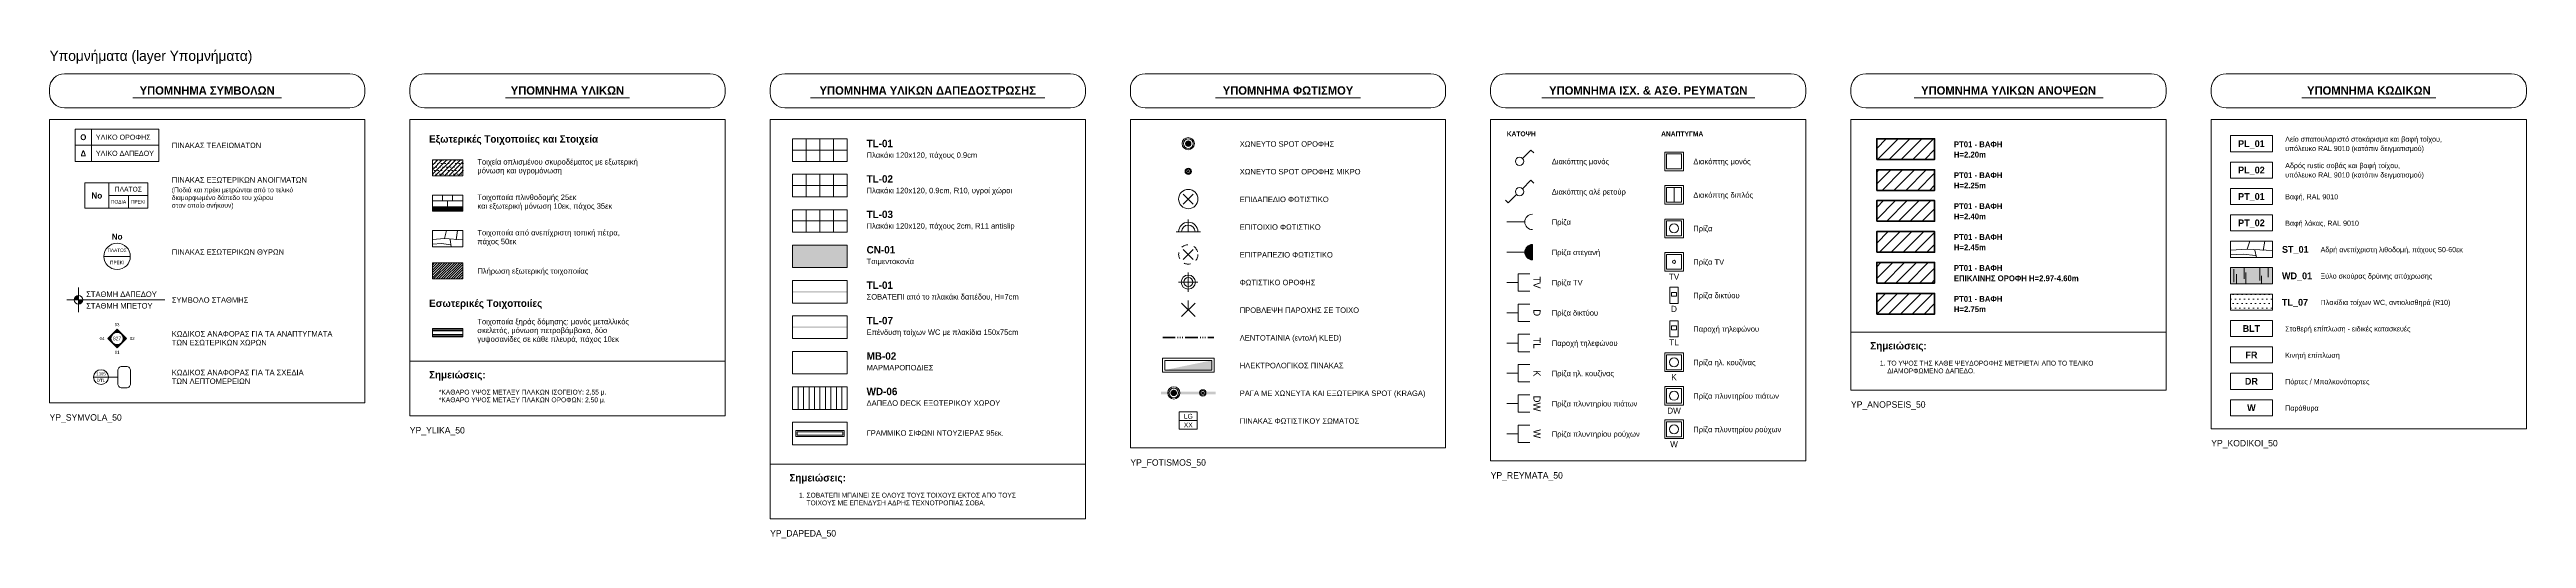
# Model space of a CAD drawing. Extents: x 0 to 269, y -106 to 0.
# Drawn here: x 46.35 to 84.85, y -19.18 to -11.6 of the extents above; entities that cross this region are included whole.
import ezdxf
from ezdxf.enums import TextEntityAlignment as Align

# ---------------------------------------------------------------- set-up
doc = ezdxf.new("R2010")
doc.units = 0
doc.linetypes.add('KIT_DASH', pattern=[0.15, 0.1, -0.05])
doc.layers.add('KIT-Οδηγίες', color=140, linetype='Continuous', plot=False)
doc.layers.add('Υπομνήματα', color=61, linetype='Continuous', lineweight=18)
doc.styles.add('KIT', font='Commissioner-Regular.ttf')
doc.styles.add('KIT-B', font='Commissioner-Bold.ttf')

# ---------------------------------------------------------------- blocks, each defined once
blk = doc.blocks.new('YP_SYMVOLA_50')
for points in [[(0.45, -3.51), (0.45, -3.445, 0.4142136), (0.385, -3.51)], [(0.45, -3.51), (0.45, -3.575, 0.4142136), (0.515, -3.51)]]:
    blk.add_hatch(color=256).paths.add_polyline_path(points)
h = blk.add_hatch(color=256)
h.paths.add_polyline_path([(1.195, -4.11), (1.05, -3.965), (0.905, -4.11), (1.05, -4.255)])
h.paths.add_polyline_path([(0.955, -4.11, 1), (1.145, -4.11, 1)], flags=16)
for p, q in [((1.2963, -0.3744), (3.6037, -0.3744)), ((0.4, -1.11), (1.7, -1.11)), ((0.65, -1.36), (0.65, -0.86)), ((0.92, -2.085), (0.92, -1.695)), ((0.92, -1.89), (1.53, -1.89)), ((1.225, -2.085), (1.225, -1.89)), ((0.845, -2.835), (1.255, -2.835)), ((0.45, -3.7), (0.45, -3.32)), ((0.27, -3.51), (1.7929, -3.51)), ((0.685, -4.71), (0.915, -4.71)), ((0.915, -4.71), (1.06, -4.71))]:
    blk.add_line(p, q)
for points in [[(0.23, -0.53), (4.67, -0.53, 0.4142136), (4.9, -0.3), (4.9, -0.23, 0.4142136), (4.67, 0), (0.23, 0, 0.4142136), (0, -0.23), (0, -0.3, 0.4142136)], [(1.125, -4.875), (1.195, -4.875, 0.4142136), (1.26, -4.81), (1.26, -4.61, 0.4142136), (1.195, -4.545), (1.125, -4.545, 0.4142136), (1.06, -4.61), (1.06, -4.81, 0.4142136)]]:
    blk.add_lwpolyline(points, format="xyb", close=True)
for points in [[(0, -5.11), (4.9, -5.11), (4.9, -0.71), (0, -0.71)], [(0.4, -1.36), (1.7, -1.36), (1.7, -0.86), (0.4, -0.86)], [(0.55, -2.085), (1.53, -2.085), (1.53, -1.695), (0.55, -1.695)], [(1.195, -4.11), (1.05, -3.965), (0.905, -4.11), (1.05, -4.255)]]:
    blk.add_lwpolyline(points, close=True)
for centre, radius in [((1.05, -2.835), 0.205), ((0.45, -3.51), 0.065), ((1.05, -4.11), 0.095), ((0.8, -4.71), 0.115)]:
    blk.add_circle(centre, radius)
at = {"style": 'KIT-B'}
for s, height, p in [('ΥΠΟΜΝΗΜΑ ΣΥΜΒΟΛΩΝ', 0.13, (2.45, -0.325)), ('No', 0.095, (1.05, -2.575))]:
    blk.add_text(s, height=height, dxfattribs=at).set_placement(p, align=Align.CENTER)
for s, height, style, p in [('Ο', 0.09, 'KIT-B', (0.525, -0.985)), ('Δ', 0.09, 'KIT-B', (0.525, -1.235)), ('No', 0.095, 'KIT-B', (0.735, -1.89)), ('ΠΛΑΤΟΣ', 0.075, 'KIT', (1.225, -1.7925)), ('ΠΟΔΙΑ', 0.055, 'KIT', (1.0725, -1.9875)), ('ΠΡΕΚΙ', 0.055, 'KIT', (1.3775, -1.9875)), ('ΠΛΑΤΟΣ', 0.0525, 'KIT', (1.05, -2.74)), ('ΠΡΕΚΙ', 0.0525, 'KIT', (1.05, -2.93)), ('04', 0.0475, 'KIT', (0.815, -4.11)), ('827', 0.055, 'KIT', (1.05, -4.11)), ('03', 0.0475, 'KIT', (1.05, -3.895)), ('02', 0.0475, 'KIT', (1.285, -4.11)), ('01', 0.0475, 'KIT', (1.05, -4.325)), ('1305', 0.0475, 'KIT', (0.8, -4.66)), ('DTL', 0.0475, 'KIT', (0.8, -4.76))]:
    blk.add_text(s, height=height, dxfattribs=dict(style=style)).set_placement(p, align=Align.MIDDLE_CENTER)
at = {"style": 'KIT'}
for s, p in [('ΥΛΙΚΟ ΟΡΟΦΗΣ', (0.72, -0.985)), ('ΥΛΙΚΟ ΔΑΠΕΔΟΥ', (0.72, -1.235))]:
    blk.add_text(s, height=0.08, dxfattribs=at).set_placement(p, align=Align.MIDDLE_LEFT)
for s, height, p in [('ΠΙΝΑΚΑΣ ΤΕΛΕΙΩΜΑΤΩΝ', 0.085, (1.9, -1.155)), ('διαμορφωμένο δάπεδο του χώρου', 0.075, (1.9, -1.96)), ('(Ποδιά και πρέκι μετρώνται από το τελικό', 0.075, (1.9, -1.84)), ('ΠΙΝΑΚΑΣ ΕΞΩΤΕΡΙΚΩΝ ΑΝΟΙΓΜΑΤΩΝ', 0.085, (1.9, -1.69)), ('στον οποίο ανήκουν)', 0.075, (1.9, -2.08)), ('ΠΙΝΑΚΑΣ ΕΣΩΤΕΡΙΚΩΝ ΘΥΡΩΝ', 0.085, (1.9, -2.81)), ('ΣΤΑΘΜΗ ΔΑΠΕΔΟΥ', 0.085, (0.57, -3.465)), ('ΣΤΑΘΜΗ ΜΠΕΤΟΥ', 0.085, (0.57, -3.645)), ('ΣΥΜΒΟΛΟ ΣΤΑΘΜΗΣ', 0.085, (1.9, -3.555)), ('ΤΩΝ ΕΣΩΤΕΡΙΚΩΝ ΧΩΡΩΝ', 0.085, (1.9, -4.216)), ('ΚΩΔΙΚΟΣ ΑΝΑΦΟΡΑΣ ΓΙΑ ΤΑ ΑΝΑΠΤΥΓΜΑΤΑ', 0.085, (1.9, -4.08)), ('ΚΩΔΙΚΟΣ ΑΝΑΦΟΡΑΣ ΓΙΑ ΤΑ ΣΧΕΔΙΑ', 0.085, (1.9, -4.68)), ('ΤΩΝ ΛΕΠΤΟΜΕΡΕΙΩΝ', 0.085, (1.9, -4.816))]:
    blk.add_text(s, height=height, dxfattribs=at).set_placement(p)
blk = doc.blocks.new('YP_YLIKA_50')
h = blk.add_hatch()
h.set_pattern_fill('ANSI31', color=252, scale=0.015748)
h.paths.add_polyline_path([(0.35, -1.585), (0.825, -1.585), (0.825, -1.335), (0.35, -1.335)])
h = blk.add_hatch()
h.set_pattern_fill('DOTS', color=252, scale=0.034646)
h.paths.add_polyline_path([(0.35, -1.585), (0.825, -1.585), (0.825, -1.335), (0.35, -1.335)])
at = {"true_color": 0xf8f6b0}
blk.add_hatch(color=256, dxfattribs=at).paths.add_polyline_path([(0.35, -2.135), (0.825, -2.135), (0.825, -2.065), (0.35, -2.065)])
h = blk.add_hatch()
h.set_pattern_fill('ANSI37', color=252, scale=0.0125984)
h.paths.add_polyline_path([(0.35, -2.135), (0.825, -2.135), (0.825, -2.065), (0.35, -2.065)])
h = blk.add_hatch()
h.set_pattern_fill('ANSI31', color=252, scale=0.0086614)
h.paths.add_polyline_path([(0.35, -3.185), (0.825, -3.185), (0.825, -2.935), (0.35, -2.935)])
for p, q in [((1.4863, -0.3744), (3.4137, -0.3744)), ((0.35, -2.065), (0.825, -2.065)), ((0, -4.46), (4.9, -4.46))]:
    blk.add_line(p, q)
at = {"color": 252}
for p, q in [((0.5068, -1.975), (0.5068, -1.885)), ((0.6635, -1.975), (0.6635, -1.885)), ((0.35, -1.975), (0.825, -1.975)), ((0.5875, -2.065), (0.5875, -1.975)), ((0.35, -3.9732), (0.825, -3.9732)), ((0.35, -3.9914), (0.825, -3.9914)), ((0.35, -4.0486), (0.825, -4.0486)), ((0.35, -4.0668), (0.825, -4.0668))]:
    blk.add_line(p, q, dxfattribs=at)
blk.add_lwpolyline([(0.23, -0.53), (4.67, -0.53, 0.4142136), (4.9, -0.3), (4.9, -0.23, 0.4142136), (4.67, 0), (0.23, 0, 0.4142136), (0, -0.23), (0, -0.3, 0.4142136)], format="xyb", close=True)
for points in [[(0, -5.31), (4.9, -5.31), (4.9, -0.71), (0, -0.71)], [(0.35, -1.585), (0.825, -1.585), (0.825, -1.335), (0.35, -1.335)], [(0.35, -2.135), (0.825, -2.135), (0.825, -1.885), (0.35, -1.885)], [(0.35, -2.685), (0.825, -2.685), (0.825, -2.435), (0.35, -2.435)], [(0.35, -3.185), (0.825, -3.185), (0.825, -2.935), (0.35, -2.935)], [(0.35, -4.085), (0.825, -4.085), (0.825, -3.955), (0.35, -3.955)]]:
    blk.add_lwpolyline(points, close=True)
for points in [[(0.35, -2.5725), (0.54, -2.56), (0.825, -2.58)], [(0.35, -2.645), (0.4925, -2.635), (0.635, -2.655)], [(0.54, -2.56), (0.5685, -2.435)], [(0.6445, -2.685), (0.6255, -2.575)], [(0.7205, -2.5775), (0.7395, -2.435)]]:
    blk.add_lwpolyline(points, dxfattribs=at)
at = {"style": 'KIT-B'}
blk.add_text('ΥΠΟΜΝΗΜΑ ΥΛΙΚΩΝ', height=0.13, dxfattribs=at).set_placement((2.45, -0.325), align=Align.CENTER)
for s, height, style, p in [('Εξωτερικές Τοιχοποιίες και Στοιχεία', 0.115, 'KIT-B', (0.3, -1.07)), ('Τοιχεία οπλισμένου σκυροδέματος με εξωτερική', 0.085, 'KIT', (1.05, -1.41)), ('μόνωση και υγρομόνωση', 0.085, 'KIT', (1.05, -1.546)), ('Τοιχοποιία πλινθοδομής 25εκ', 0.085, 'KIT', (1.05, -1.96)), ('και εξωτερική μόνωση 10εκ, πάχος 35εκ', 0.085, 'KIT', (1.05, -2.096)), ('Τοιχοποιία από ανεπίχριστη τοπική πέτρα,', 0.085, 'KIT', (1.05, -2.51)), ('πάχος 50εκ', 0.085, 'KIT', (1.05, -2.646)), ('Πλήρωση εξωτερικής τοιχοποιίας', 0.085, 'KIT', (1.05, -3.105)), ('Εσωτερικές Τοιχοποιίες', 0.115, 'KIT-B', (0.3, -3.62)), ('Τοιχοποιία ξηράς δόμησης: μονός μεταλλικός', 0.085, 'KIT', (1.05, -3.89)), ('γυψοσανίδες σε κάθε πλευρά, πάχος 10εκ', 0.085, 'KIT', (1.05, -4.162)), ('σκελετός, μόνωση πετροβάμβακα, δύο', 0.085, 'KIT', (1.05, -4.026)), ('Σημειώσεις:', 0.115, 'KIT-B', (0.3, -4.73)), ('*ΚΑΘΑΡΟ ΥΨΟΣ ΜΕΤΑΞΥ ΠΛΑΚΩΝ ΙΣΟΓΕΙΟΥ: 2,55 μ.', 0.075, 'KIT', (0.45, -4.98)), ('*ΚΑΘΑΡΟ ΥΨΟΣ ΜΕΤΑΞΥ ΠΛΑΚΩΝ ΟΡΟΦΩΝ: 2,50 μ.', 0.075, 'KIT', (0.45, -5.1))]:
    blk.add_text(s, height=height, dxfattribs=dict(style=style)).set_placement(p)
blk = doc.blocks.new('YP_DAPEDA_50')
at = {"true_color": 0xc8c8cb}
blk.add_hatch(color=256, dxfattribs=at).paths.add_polyline_path([(0.35, -3.01), (1.2, -3.01), (1.2, -2.66), (0.35, -2.66)])
at = {"true_color": 0xff7f00}
blk.add_hatch(color=256, dxfattribs=at).paths.add_polyline_path([(0.35, -3.3975), (1.2, -3.3975), (1.2, -3.3725), (0.35, -3.3725)])
at = {"true_color": 0xffbf00}
blk.add_hatch(color=256, dxfattribs=at).paths.add_polyline_path([(0.35, -3.9475), (1.2, -3.9475), (1.2, -3.9225), (0.35, -3.9225)])
for p, q in [((0.63, -0.3744), (4.27, -0.3744)), ((0, -6.06), (4.9, -6.06))]:
    blk.add_line(p, q)
at = {"color": 252}
for p, q in [((0.5625, -1.36), (0.5625, -1.01)), ((0.775, -1.36), (0.775, -1.01)), ((0.9875, -1.36), (0.9875, -1.01)), ((0.35, -1.185), (1.2, -1.185)), ((0.35, -1.735), (1.2, -1.735)), ((0.5625, -1.91), (0.5625, -1.56)), ((0.775, -1.91), (0.775, -1.56)), ((0.9875, -1.91), (0.9875, -1.56)), ((0.35, -2.285), (1.2, -2.285)), ((0.5625, -2.46), (0.5625, -2.11)), ((0.775, -2.46), (0.775, -2.11)), ((0.9875, -2.46), (0.9875, -2.11)), ((0.435, -5.21), (0.435, -4.86)), ((0.52, -5.21), (0.52, -4.86)), ((0.605, -5.21), (0.605, -4.86)), ((0.69, -5.21), (0.69, -4.86)), ((0.775, -5.21), (0.775, -4.86)), ((0.86, -5.21), (0.86, -4.86)), ((0.945, -5.21), (0.945, -4.86)), ((1.03, -5.21), (1.03, -4.86)), ((1.115, -5.21), (1.115, -4.86))]:
    blk.add_line(p, q, dxfattribs=at)
blk.add_lwpolyline([(0.23, -0.53), (4.67, -0.53, 0.4142136), (4.9, -0.3), (4.9, -0.23, 0.4142136), (4.67, 0), (0.23, 0, 0.4142136), (0, -0.23), (0, -0.3, 0.4142136)], format="xyb", close=True)
for points in [[(0, -6.91), (4.9, -6.91), (4.9, -0.71), (0, -0.71)], [(0.35, -1.36), (1.2, -1.36), (1.2, -1.01), (0.35, -1.01)], [(0.35, -1.91), (1.2, -1.91), (1.2, -1.56), (0.35, -1.56)], [(0.35, -2.46), (1.2, -2.46), (1.2, -2.11), (0.35, -2.11)], [(0.35, -3.01), (1.2, -3.01), (1.2, -2.66), (0.35, -2.66)], [(0.35, -3.56), (1.2, -3.56), (1.2, -3.21), (0.35, -3.21)], [(0.35, -4.11), (1.2, -4.11), (1.2, -3.76), (0.35, -3.76)], [(0.35, -4.66), (1.2, -4.66), (1.2, -4.31), (0.35, -4.31)], [(0.35, -5.21), (1.2, -5.21), (1.2, -4.86), (0.35, -4.86)], [(0.35, -5.76), (1.2, -5.76), (1.2, -5.41), (0.35, -5.41)]]:
    blk.add_lwpolyline(points, close=True)
for points in [[(0.4, -5.63), (1.15, -5.63), (1.15, -5.54), (0.4, -5.54)], [(0.42, -5.61), (1.13, -5.61), (1.13, -5.56), (0.42, -5.56)]]:
    blk.add_lwpolyline(points, close=True, dxfattribs=at)
at = {"style": 'KIT-B'}
blk.add_text('ΥΠΟΜΝΗΜΑ ΥΛΙΚΩΝ ΔΑΠΕΔΟΣΤΡΩΣΗΣ', height=0.13, dxfattribs=at).set_placement((2.45, -0.325), align=Align.CENTER)
for s, height, style, p in [('TL-01', 0.115, 'KIT-B', (1.5, -1.14)), ('Πλακάκι 120x120, πάχους 0.9cm', 0.085, 'KIT', (1.5, -1.305)), ('TL-02', 0.115, 'KIT-B', (1.5, -1.69)), ('Πλακάκι 120x120, 0.9cm, R10, υγροί χώροι', 0.085, 'KIT', (1.5, -1.855)), ('TL-03', 0.115, 'KIT-B', (1.5, -2.24)), ('CN-01', 0.115, 'KIT-B', (1.5, -2.79)), ('Πλακάκι 120x120, πάχους 2cm, R11 antislip', 0.085, 'KIT', (1.5, -2.405)), ('Τσιμεντοκονία', 0.085, 'KIT', (1.5, -2.955)), ('TL-01', 0.115, 'KIT-B', (1.5, -3.34)), ('ΣΟΒΑΤΕΠΙ από το πλακάκι δαπέδου, H=7cm', 0.085, 'KIT', (1.5, -3.505)), ('TL-07', 0.115, 'KIT-B', (1.5, -3.89)), ('Επένδυση τοίχων WC με πλακίδια 150x75cm', 0.085, 'KIT', (1.5, -4.055)), ('ΜΑΡΜΑΡΟΠΟΔΙΕΣ', 0.085, 'KIT', (1.5, -4.605)), ('MB-02', 0.115, 'KIT-B', (1.5, -4.44)), ('WD-06', 0.115, 'KIT-B', (1.5, -4.99)), ('ΔΑΠΕΔΟ DECK ΕΞΩΤΕΡΙΚΟΥ ΧΩΡΟΥ', 0.085, 'KIT', (1.5, -5.155)), ('ΓΡΑΜΜΙΚΟ ΣΙΦΩΝΙ ΝΤΟΥΖΙΕΡΑΣ 95εκ.', 0.085, 'KIT', (1.5, -5.62)), ('Σημειώσεις:', 0.115, 'KIT-B', (0.3, -6.33)), ('1. ΣΟΒΑΤΕΠΙ ΜΠΑΙΝΕΙ ΣΕ ΟΛΟΥΣ ΤΟΥΣ ΤΟΙΧΟΥΣ ΕΚΤΟΣ ΑΠΟ ΤΟΥΣ', 0.075, 'KIT', (0.45, -6.58)), ('    ΤΟΙΧΟΥΣ ΜΕ ΕΠΕΝΔΥΣΗ ΑΔΡΗΣ ΤΕΧΝΟΤΡΟΠΙΑΣ ΣΟΒΑ.', 0.075, 'KIT', (0.45, -6.7))]:
    blk.add_text(s, height=height, dxfattribs=dict(style=style)).set_placement(p)
blk = doc.blocks.new('YP_FOTISMOS_50')
for points in [[(0.85, -1.085, 1), (0.95, -1.085, 1)], [(0.879, -1.515, 1), (0.921, -1.515, 1)], [(0.5, -4.11), (0.7, -4.11), (0.7, -4.08), (0.5, -4.08)], [(0.85, -4.11), (1.05, -4.11), (1.05, -4.08), (0.85, -4.08)], [(1.2, -4.11), (1.3, -4.11), (1.3, -4.08), (1.2, -4.08)], [(0.535, -4.6), (1.265, -4.6), (1.265, -4.45)], [(0.475, -4.975), (1.325, -4.975), (1.325, -4.935), (0.475, -4.935)], [(0.625, -4.955, 1), (0.725, -4.955, 1)], [(1.104, -4.955, 1), (1.146, -4.955, 1)]]:
    blk.add_hatch(color=1).paths.add_polyline_path(points)
blk.add_line((1.3217, -0.3744), (3.5783, -0.3744))
at = {"color": 1}
for p, q in [((0.822, -2.023), (0.978, -1.867)), ((0.822, -1.867), (0.978, -2.023)), ((0.9, -2.455), (0.9, -2.26)), ((0.71, -2.455), (1.09, -2.455)), ((0.822, -2.883), (0.978, -2.727)), ((0.822, -2.727), (0.978, -2.883)), ((0.75, -3.235), (1.05, -3.235)), ((0.9, -3.385), (0.9, -3.085)), ((0.795, -3.77), (1.005, -3.56)), ((0.795, -3.56), (1.005, -3.77)), ((0.9, -3.665), (0.9, -3.52)), ((0.76, -5.385), (1.04, -5.385))]:
    blk.add_line(p, q, dxfattribs=at)
at = {"color": 1, "lineweight": 9}
for p, q in [((0.7375, -4.1055), (0.7375, -4.0845)), ((0.775, -4.1055), (0.775, -4.0845)), ((0.8125, -4.1055), (0.8125, -4.0845)), ((1.0875, -4.1055), (1.0875, -4.0845)), ((1.125, -4.1055), (1.125, -4.0845)), ((1.1625, -4.1055), (1.1625, -4.0845))]:
    blk.add_line(p, q, dxfattribs=at)
blk.add_lwpolyline([(0.23, -0.53), (4.67, -0.53, 0.4142136), (4.9, -0.3), (4.9, -0.23, 0.4142136), (4.67, 0), (0.23, 0, 0.4142136), (0, -0.23), (0, -0.3, 0.4142136)], format="xyb", close=True)
blk.add_lwpolyline([(0, -5.81), (4.9, -5.81), (4.9, -0.71), (0, -0.71)], close=True)
at = {"color": 1}
for points in [[(0.5, -4.635), (1.3, -4.635), (1.3, -4.415), (0.5, -4.415)], [(0.535, -4.6), (1.265, -4.6), (1.265, -4.45), (0.535, -4.45)], [(0.76, -5.52), (1.04, -5.52), (1.04, -5.25), (0.76, -5.25)]]:
    blk.add_lwpolyline(points, close=True, dxfattribs=at)
for centre, radius in [((0.9, -1.085), 0.095), ((0.9, -1.085), 0.075), ((0.9, -1.515), 0.05), ((0.9, -1.515), 0.035), ((0.9, -1.945), 0.15), ((0.9, -3.235), 0.11), ((0.9, -3.235), 0.07), ((0.675, -4.955), 0.095), ((0.675, -4.955), 0.075), ((1.125, -4.955), 0.05), ((1.125, -4.955), 0.035)]:
    blk.add_circle(centre, radius, dxfattribs=at)
at = {"color": 1, "linetype": 'KIT_DASH', "ltscale": 0.6}
blk.add_circle((0.9, -2.805), 0.15, dxfattribs=at)
at = {"color": 1}
for radius in [0.15, 0.105]:
    blk.add_arc((0.9, -2.455), radius, 0, 180, dxfattribs=at)
at = {"style": 'KIT-B'}
blk.add_text('ΥΠΟΜΝΗΜΑ ΦΩΤΙΣΜΟΥ', height=0.13, dxfattribs=at).set_placement((2.45, -0.325), align=Align.CENTER)
at = {"style": 'KIT'}
for s, p in [('ΧΩΝΕΥΤΟ SPOT ΟΡΟΦΗΣ', (1.7, -1.1325)), ('ΧΩΝΕΥΤΟ SPOT ΟΡΟΦΗΣ ΜΙΚΡΟ', (1.7, -1.5625)), ('ΕΠΙΔΑΠΕΔΙΟ ΦΩΤΙΣΤΙΚΟ', (1.7, -1.9925)), ('ΕΠΙΤΟΙΧΙΟ ΦΩΤΙΣΤΙΚΟ', (1.7, -2.4225)), ('ΕΠΙΤΡΑΠΕΖΙΟ ΦΩΤΙΣΤΙΚΟ', (1.7, -2.8525)), ('ΦΩΤΙΣΤΙΚΟ ΟΡΟΦΗΣ', (1.7, -3.2825)), ('ΠΡΟΒΛΕΨΗ ΠΑΡΟΧΗΣ ΣΕ ΤΟΙΧΟ', (1.7, -3.7125)), ('ΛΕΝΤΟΤΑΙΝΙΑ (εντολή KLED)', (1.7, -4.1425)), ('ΗΛΕΚΤΡΟΛΟΓΙΚΟΣ ΠΙΝΑΚΑΣ', (1.7, -4.5725)), ('ΡΑΓΑ ΜΕ ΧΩΝΕΥΤΑ ΚΑΙ ΕΞΩΤΕΡΙΚΑ SPOT (KRAGA)', (1.7, -5.0025)), ('ΠΙΝΑΚΑΣ ΦΩΤΙΣΤΙΚΟΥ ΣΩΜΑΤΟΣ', (1.7, -5.4325))]:
    blk.add_text(s, height=0.085, dxfattribs=at).set_placement(p)
at = {"color": 1, "style": 'KIT'}
for s, p in [('LG', (0.9, -5.3175)), ('XX', (0.9, -5.4525))]:
    blk.add_text(s, height=0.075, dxfattribs=at).set_placement(p, align=Align.MIDDLE_CENTER)
blk = doc.blocks.new('YP_REYMATA_50')
blk.add_hatch(color=1).paths.add_polyline_path([(0.65, -2.77), (0.65, -2.65, 1), (0.65, -2.89)])
blk.add_line((0.795, -0.374), (4.105, -0.374))
at = {"color": 1}
for p, q in [((0.496, -1.314), (0.626, -1.184)), ((0.626, -1.184), (0.671, -1.229)), ((0.404, -1.876), (0.274, -2.006)), ((0.496, -1.784), (0.626, -1.654)), ((0.626, -1.654), (0.671, -1.699)), ((2.85, -1.995), (2.85, -1.765)), ((0.274, -2.006), (0.229, -1.961)), ((0.25, -2.3), (0.53, -2.3)), ((0.65, -2.89), (0.65, -2.65)), ((0.25, -2.77), (0.53, -2.77)), ((0.25, -3.24), (0.43, -3.24)), ((0.25, -3.71), (0.43, -3.71)), ((0.25, -4.18), (0.43, -4.18)), ((0.25, -4.65), (0.43, -4.65)), ((0.25, -5.12), (0.43, -5.12)), ((0.25, -5.59), (0.43, -5.59))]:
    blk.add_line(p, q, dxfattribs=at)
blk.add_lwpolyline([(0.23, -0.53), (4.67, -0.53, 0.414214), (4.9, -0.3), (4.9, -0.23, 0.414214), (4.67, 0), (0.23, 0, 0.414214), (0, -0.23), (0, -0.3, 0.414214)], format="xyb", close=True)
blk.add_lwpolyline([(0, -6.01), (4.9, -6.01), (4.9, -0.71), (0, -0.71)], close=True)
for points in [[(2.705, -1.505), (2.995, -1.505), (2.995, -1.215), (2.705, -1.215)], [(2.735, -1.475), (2.965, -1.475), (2.965, -1.245), (2.735, -1.245)], [(2.705, -2.025), (2.995, -2.025), (2.995, -1.735), (2.705, -1.735)], [(2.735, -1.995), (2.965, -1.995), (2.965, -1.765), (2.735, -1.765)], [(2.705, -2.545), (2.995, -2.545), (2.995, -2.255), (2.705, -2.255)], [(2.735, -2.515), (2.965, -2.515), (2.965, -2.285), (2.735, -2.285)], [(2.705, -3.065), (2.995, -3.065), (2.995, -2.775), (2.705, -2.775)], [(2.735, -3.035), (2.965, -3.035), (2.965, -2.805), (2.735, -2.805)], [(2.785, -3.565), (2.915, -3.565), (2.915, -3.315), (2.785, -3.315)], [(2.81, -3.455), (2.89, -3.455), (2.89, -3.395), (2.81, -3.395)], [(2.785, -4.085), (2.915, -4.085), (2.915, -3.835), (2.785, -3.835)], [(2.81, -3.975), (2.89, -3.975), (2.89, -3.915), (2.81, -3.915)], [(2.705, -4.625), (2.995, -4.625), (2.995, -4.335), (2.705, -4.335)], [(2.735, -4.595), (2.965, -4.595), (2.965, -4.365), (2.735, -4.365)], [(2.705, -5.145), (2.995, -5.145), (2.995, -4.855), (2.705, -4.855)], [(2.735, -5.115), (2.965, -5.115), (2.965, -4.885), (2.735, -4.885)], [(2.705, -5.665), (2.995, -5.665), (2.995, -5.375), (2.705, -5.375)], [(2.735, -5.635), (2.965, -5.635), (2.965, -5.405), (2.735, -5.405)]]:
    blk.add_lwpolyline(points, close=True, dxfattribs=at)
for points in [[(0.61, -3.105), (0.43, -3.105), (0.43, -3.375), (0.61, -3.375)], [(0.61, -3.575), (0.43, -3.575), (0.43, -3.845), (0.61, -3.845)], [(0.61, -4.045), (0.43, -4.045), (0.43, -4.315), (0.61, -4.315)], [(0.61, -4.515), (0.43, -4.515), (0.43, -4.785), (0.61, -4.785)], [(0.61, -4.985), (0.43, -4.985), (0.43, -5.255), (0.61, -5.255)], [(0.61, -5.455), (0.43, -5.455), (0.43, -5.725), (0.61, -5.725)]]:
    blk.add_lwpolyline(points, dxfattribs=at)
for centre, radius in [((0.45, -1.36), 0.065), ((0.45, -1.83), 0.065), ((2.85, -2.4), 0.07), ((2.85, -2.92), 0.025), ((2.85, -4.48), 0.07), ((2.85, -5), 0.07), ((2.85, -5.52), 0.07)]:
    blk.add_circle(centre, radius, dxfattribs=at)
for centre in [(0.65, -2.3), (0.65, -2.77)]:
    blk.add_arc(centre, 0.12, 90, 270, dxfattribs=at)
at = {"style": 'KIT-B'}
blk.add_text('ΥΠΟΜΝΗΜΑ ΙΣΧ. & ΑΣΘ. ΡΕΥΜΑΤΩΝ', height=0.13, dxfattribs=at).set_placement((2.45, -0.325), align=Align.CENTER)
for s, height, style, p in [('ΚΑΤΟΨΗ', 0.075, 'KIT-B', (0.25, -0.97)), ('ΑΝΑΠΤΥΓΜΑ', 0.075, 'KIT-B', (2.65, -0.97)), ('Διακόπτης μονός', 0.085, 'KIT', (0.95, -1.405)), ('Διακόπτης μονός', 0.085, 'KIT', (3.15, -1.405)), ('Διακόπτης αλέ ρετούρ', 0.085, 'KIT', (0.95, -1.875)), ('Διακόπτης διπλός', 0.085, 'KIT', (3.15, -1.925)), ('Πρίζα', 0.085, 'KIT', (0.95, -2.345)), ('Πρίζα', 0.085, 'KIT', (3.15, -2.445)), ('Πρίζα στεγανή', 0.085, 'KIT', (0.95, -2.815)), ('Πρίζα TV', 0.085, 'KIT', (3.15, -2.965)), ('Πρίζα TV', 0.085, 'KIT', (0.95, -3.285)), ('Πρίζα δικτύου', 0.085, 'KIT', (3.15, -3.485)), ('Πρίζα δικτύου', 0.085, 'KIT', (0.95, -3.755)), ('Παροχή τηλεφώνου', 0.085, 'KIT', (0.95, -4.225)), ('Παροχή τηλεφώνου', 0.085, 'KIT', (3.15, -4.005)), ('Πρίζα ηλ. κουζίνας', 0.085, 'KIT', (0.95, -4.695)), ('Πρίζα ηλ. κουζίνας', 0.085, 'KIT', (3.15, -4.525)), ('Πρίζα πλυντηρίου πιάτων', 0.085, 'KIT', (3.15, -5.045)), ('Πρίζα πλυντηρίου πιάτων', 0.085, 'KIT', (0.95, -5.165)), ('Πρίζα πλυντηρίου ρούχων', 0.085, 'KIT', (0.95, -5.635)), ('Πρίζα πλυντηρίου ρούχων', 0.085, 'KIT', (3.15, -5.565))]:
    blk.add_text(s, height=height, dxfattribs=dict(style=style)).set_placement(p)
at = {"color": 1, "style": 'KIT'}
for s, p in [('TV', (0.72, -3.24)), ('D', (0.72, -3.71)), ('TL', (0.72, -4.18)), ('K', (0.72, -4.65)), ('DW', (0.72, -5.12)), ('W', (0.72, -5.59))]:
    blk.add_text(s, height=0.11, rotation=-90, dxfattribs=at).set_placement(p, align=Align.MIDDLE_CENTER)
for s, p in [('TV', (2.85, -3.15)), ('D', (2.85, -3.65)), ('TL', (2.85, -4.17)), ('K', (2.85, -4.71)), ('DW', (2.85, -5.23)), ('W', (2.85, -5.75))]:
    blk.add_text(s, height=0.095, dxfattribs=at).set_placement(p, align=Align.MIDDLE_CENTER)
blk = doc.blocks.new('YP_ANOPSEIS_50')
at = {"true_color": 0x7aafdf}
h = blk.add_hatch(dxfattribs=at)
h.set_pattern_fill('ANSI31', color=256, scale=0.040945)
h.paths.add_polyline_path([(0.4, -1.33), (1.3, -1.33), (1.3, -1.01), (0.4, -1.01)])
at = {"true_color": 0x93278f}
h = blk.add_hatch(dxfattribs=at)
h.set_pattern_fill('ANSI31', color=256, scale=0.040945)
h.paths.add_polyline_path([(0.4, -1.81), (1.3, -1.81), (1.3, -1.49), (0.4, -1.49)])
at = {"true_color": 0xf26722}
h = blk.add_hatch(dxfattribs=at)
h.set_pattern_fill('ANSI31', color=256, scale=0.040945)
h.paths.add_polyline_path([(0.4, -2.29), (1.3, -2.29), (1.3, -1.97), (0.4, -1.97)])
at = {"true_color": 0x0052a3}
h = blk.add_hatch(dxfattribs=at)
h.set_pattern_fill('ANSI31', color=256, scale=0.040945)
h.paths.add_polyline_path([(0.4, -2.77), (1.3, -2.77), (1.3, -2.45), (0.4, -2.45)])
at = {"true_color": 0x148aff}
h = blk.add_hatch(dxfattribs=at)
h.set_pattern_fill('ANSI31', color=256, scale=0.040945)
h.paths.add_polyline_path([(0.4, -3.25), (1.3, -3.25), (1.3, -2.93), (0.4, -2.93)])
at = {"true_color": 0xffc414}
h = blk.add_hatch(dxfattribs=at)
h.set_pattern_fill('ANSI31', color=256, scale=0.040945)
h.paths.add_polyline_path([(0.4, -3.73), (1.3, -3.73), (1.3, -3.41), (0.4, -3.41)])
for p, q in [((0.9806, -0.3744), (3.9194, -0.3744)), ((0, -4.01), (4.9, -4.01))]:
    blk.add_line(p, q)
blk.add_lwpolyline([(0.23, -0.53), (4.67, -0.53, 0.4142136), (4.9, -0.3), (4.9, -0.23, 0.4142136), (4.67, 0), (0.23, 0, 0.4142136), (0, -0.23), (0, -0.3, 0.4142136)], format="xyb", close=True)
blk.add_lwpolyline([(0, -4.91), (4.9, -4.91), (4.9, -0.71), (0, -0.71)], close=True)
at = {"lineweight": 50, "true_color": 0x7aafdf}
blk.add_lwpolyline([(0.4, -1.33), (1.3, -1.33), (1.3, -1.01), (0.4, -1.01)], close=True, dxfattribs=at)
at = {"lineweight": 50, "true_color": 0x93278f}
blk.add_lwpolyline([(0.4, -1.81), (1.3, -1.81), (1.3, -1.49), (0.4, -1.49)], close=True, dxfattribs=at)
at = {"lineweight": 50, "true_color": 0xf26722}
blk.add_lwpolyline([(0.4, -2.29), (1.3, -2.29), (1.3, -1.97), (0.4, -1.97)], close=True, dxfattribs=at)
at = {"lineweight": 50, "true_color": 0x0052a3}
blk.add_lwpolyline([(0.4, -2.77), (1.3, -2.77), (1.3, -2.45), (0.4, -2.45)], close=True, dxfattribs=at)
at = {"lineweight": 50, "true_color": 0x148aff}
blk.add_lwpolyline([(0.4, -3.25), (1.3, -3.25), (1.3, -2.93), (0.4, -2.93)], close=True, dxfattribs=at)
at = {"lineweight": 50, "true_color": 0xffc414}
blk.add_lwpolyline([(0.4, -3.73), (1.3, -3.73), (1.3, -3.41), (0.4, -3.41)], close=True, dxfattribs=at)
at = {"style": 'KIT-B'}
blk.add_text('ΥΠΟΜΝΗΜΑ ΥΛΙΚΩΝ ΑΝΟΨΕΩΝ', height=0.13, dxfattribs=at).set_placement((2.45, -0.325), align=Align.CENTER)
for s, height, style, p in [('PT01 - ΒΑΦΗ', 0.09, 'KIT-B', (1.6, -1.14)), ('H=2.20m', 0.09, 'KIT-B', (1.6, -1.3)), ('PT01 - ΒΑΦΗ', 0.09, 'KIT-B', (1.6, -1.62)), ('H=2.25m', 0.09, 'KIT-B', (1.6, -1.78)), ('PT01 - ΒΑΦΗ', 0.09, 'KIT-B', (1.6, -2.1)), ('H=2.40m', 0.09, 'KIT-B', (1.6, -2.26)), ('PT01 - ΒΑΦΗ', 0.09, 'KIT-B', (1.6, -2.58)), ('H=2.45m', 0.09, 'KIT-B', (1.6, -2.74)), ('PT01 - ΒΑΦΗ', 0.09, 'KIT-B', (1.6, -3.06)), ('ΕΠΙΚΛΙΝΗΣ ΟΡΟΦΗ H=2.97-4.60m', 0.09, 'KIT-B', (1.6, -3.22)), ('PT01 - ΒΑΦΗ', 0.09, 'KIT-B', (1.6, -3.54)), ('H=2.75m', 0.09, 'KIT-B', (1.6, -3.7)), ('Σημειώσεις:', 0.115, 'KIT-B', (0.3, -4.28)), ('1. ΤΟ ΥΨΟΣ ΤΗΣ ΚΑΘΕ ΨΕΥΔΟΡΟΦΗΣ ΜΕΤΡΙΕΤΑΙ ΑΠΟ ΤΟ ΤΕΛΙΚΟ', 0.075, 'KIT', (0.45, -4.53)), ('    ΔΙΑΜΟΡΦΩΜΕΝΟ ΔΑΠΕΔΟ.', 0.075, 'KIT', (0.45, -4.65))]:
    blk.add_text(s, height=height, dxfattribs=dict(style=style)).set_placement(p)
blk = doc.blocks.new('YP_KODIKOI_50')
at = {"true_color": 0xcdbaa5}
blk.add_hatch(color=256, dxfattribs=at).paths.add_polyline_path([(0.3, -3.26), (0.95, -3.26), (0.95, -3.01), (0.3, -3.01)])
h = blk.add_hatch()
h.set_pattern_fill('DOTS', color=252, scale=0.0440945)
h.paths.add_polyline_path([(0.3, -3.67), (0.95, -3.67), (0.95, -3.42), (0.3, -3.42)])
blk.add_line((1.4069, -0.3744), (3.4931, -0.3744))
at = {"lineweight": 5, "true_color": 0x966840}
for p, q in [((0.352, -3.235), (0.352, -3.035)), ((0.5145, -3.185), (0.5145, -3.01)), ((0.755, -3.21), (0.755, -3.01)), ((0.885, -3.16), (0.885, -3.01)), ((0.391, -3.26), (0.391, -3.11)), ((0.5405, -3.26), (0.5405, -3.085)), ((0.781, -3.26), (0.781, -3.135))]:
    blk.add_line(p, q, dxfattribs=at)
blk.add_lwpolyline([(0.23, -0.53), (4.67, -0.53, 0.4142136), (4.9, -0.3), (4.9, -0.23, 0.4142136), (4.67, 0), (0.23, 0, 0.4142136), (0, -0.23), (0, -0.3, 0.4142136)], format="xyb", close=True)
for points in [[(0, -5.51), (4.9, -5.51), (4.9, -0.71), (0, -0.71)], [(0.3, -1.21), (0.95, -1.21), (0.95, -0.96), (0.3, -0.96)], [(0.3, -1.62), (0.95, -1.62), (0.95, -1.37), (0.3, -1.37)], [(0.3, -2.03), (0.95, -2.03), (0.95, -1.78), (0.3, -1.78)], [(0.3, -2.44), (0.95, -2.44), (0.95, -2.19), (0.3, -2.19)], [(0.3, -2.85), (0.95, -2.85), (0.95, -2.6), (0.3, -2.6)], [(0.3, -4.08), (0.95, -4.08), (0.95, -3.83), (0.3, -3.83)], [(0.3, -4.49), (0.95, -4.49), (0.95, -4.24), (0.3, -4.24)], [(0.3, -4.9), (0.95, -4.9), (0.95, -4.65), (0.3, -4.65)], [(0.3, -5.31), (0.95, -5.31), (0.95, -5.06), (0.3, -5.06)]]:
    blk.add_lwpolyline(points, close=True)
at = {"color": 252}
for points in [[(0.56, -2.725), (0.599, -2.6)], [(0.807, -2.7425), (0.833, -2.6)], [(0.3, -2.7375), (0.56, -2.725), (0.95, -2.745)], [(0.3, -2.81), (0.495, -2.8), (0.69, -2.82)], [(0.703, -2.85), (0.677, -2.74)]]:
    blk.add_lwpolyline(points, dxfattribs=at)
for points in [[(0.3, -3.26), (0.95, -3.26), (0.95, -3.01), (0.3, -3.01)], [(0.3, -3.67), (0.95, -3.67), (0.95, -3.42), (0.3, -3.42)]]:
    blk.add_lwpolyline(points, close=True, dxfattribs=at)
at = {"style": 'KIT-B'}
blk.add_text('ΥΠΟΜΝΗΜΑ ΚΩΔΙΚΩΝ', height=0.13, dxfattribs=at).set_placement((2.45, -0.325), align=Align.CENTER)
for s, p in [('PL_01', (0.625, -1.085)), ('PL_02', (0.625, -1.495)), ('PT_01', (0.625, -1.905)), ('PT_02', (0.625, -2.315)), ('BLT', (0.625, -3.955)), ('FR', (0.625, -4.365)), ('DR', (0.625, -4.775)), ('W', (0.625, -5.185))]:
    blk.add_text(s, height=0.105, dxfattribs=at).set_placement(p, align=Align.MIDDLE_CENTER)
for s, height, style, p in [('Λείο σπατουλαριστό στοκάρισμα και βαφή τοίχου,', 0.08, 'KIT', (1.15, -1.055)), ('υπόλευκο RAL 9010 (κατόπιν δειγματισμού)', 0.08, 'KIT', (1.15, -1.2)), ('Αδρός rustic σοβάς και βαφή τοίχου,', 0.08, 'KIT', (1.15, -1.465)), ('υπόλευκο RAL 9010 (κατόπιν δειγματισμού)', 0.08, 'KIT', (1.15, -1.61)), ('Βαφή, RAL 9010', 0.08, 'KIT', (1.15, -1.95)), ('Βαφή λάκας, RAL 9010', 0.08, 'KIT', (1.15, -2.36)), ('ST_01', 0.105, 'KIT-B', (1.1, -2.78)), ('Αδρή ανεπίχριστη λιθοδομή, πάχους 50-60εκ', 0.08, 'KIT', (1.7, -2.77)), ('WD_01', 0.105, 'KIT-B', (1.1, -3.19)), ('Ξύλο σκούρας δρύινης απόχρωσης', 0.08, 'KIT', (1.7, -3.18)), ('TL_07', 0.105, 'KIT-B', (1.1, -3.6)), ('Πλακίδια τοίχων WC, αντιολισθηρά (R10)', 0.08, 'KIT', (1.7, -3.59)), ('Σταθερή επίπλωση - ειδικές κατασκευές', 0.08, 'KIT', (1.15, -4)), ('Κινητή επίπλωση', 0.08, 'KIT', (1.15, -4.41)), ('Πόρτες / Μπαλκονόπορτες', 0.08, 'KIT', (1.15, -4.82)), ('Παράθυρα', 0.08, 'KIT', (1.15, -5.23))]:
    blk.add_text(s, height=height, dxfattribs=dict(style=style)).set_placement(p)

msp = doc.modelspace()

# ---------------------------------------------------------------- block references
at = {"layer": 'Υπομνήματα'}
for name, p in [('YP_SYMVOLA_50', (46.35, -11.971)), ('YP_YLIKA_50', (51.95, -11.971)), ('YP_DAPEDA_50', (57.55, -11.971)), ('YP_FOTISMOS_50', (63.15, -11.971)), ('YP_REYMATA_50', (68.75, -11.971)), ('YP_ANOPSEIS_50', (74.35, -11.971)), ('YP_KODIKOI_50', (79.95, -11.971))]:
    msp.add_blockref(name, p, dxfattribs=at)

# ---------------------------------------------------------------- texts
at = {"layer": 'KIT-Οδηγίες', "style": 'KIT'}
for s, height, p in [('Υπομνήματα (layer Υπομνήματα)', 0.16, (46.35, -11.771)), ('YP_SYMVOLA_50', 0.1, (46.35, -17.356)), ('YP_ANOPSEIS_50', 0.1, (74.35, -17.156)), ('YP_YLIKA_50', 0.1, (51.95, -17.556)), ('YP_KODIKOI_50', 0.1, (79.95, -17.756)), ('YP_FOTISMOS_50', 0.1, (63.15, -18.056)), ('YP_REYMATA_50', 0.1, (68.75, -18.256)), ('YP_DAPEDA_50', 0.1, (57.55, -19.156))]:
    msp.add_text(s, height=height, dxfattribs=at).set_placement(p)

doc.saveas('drawing.dxf')
